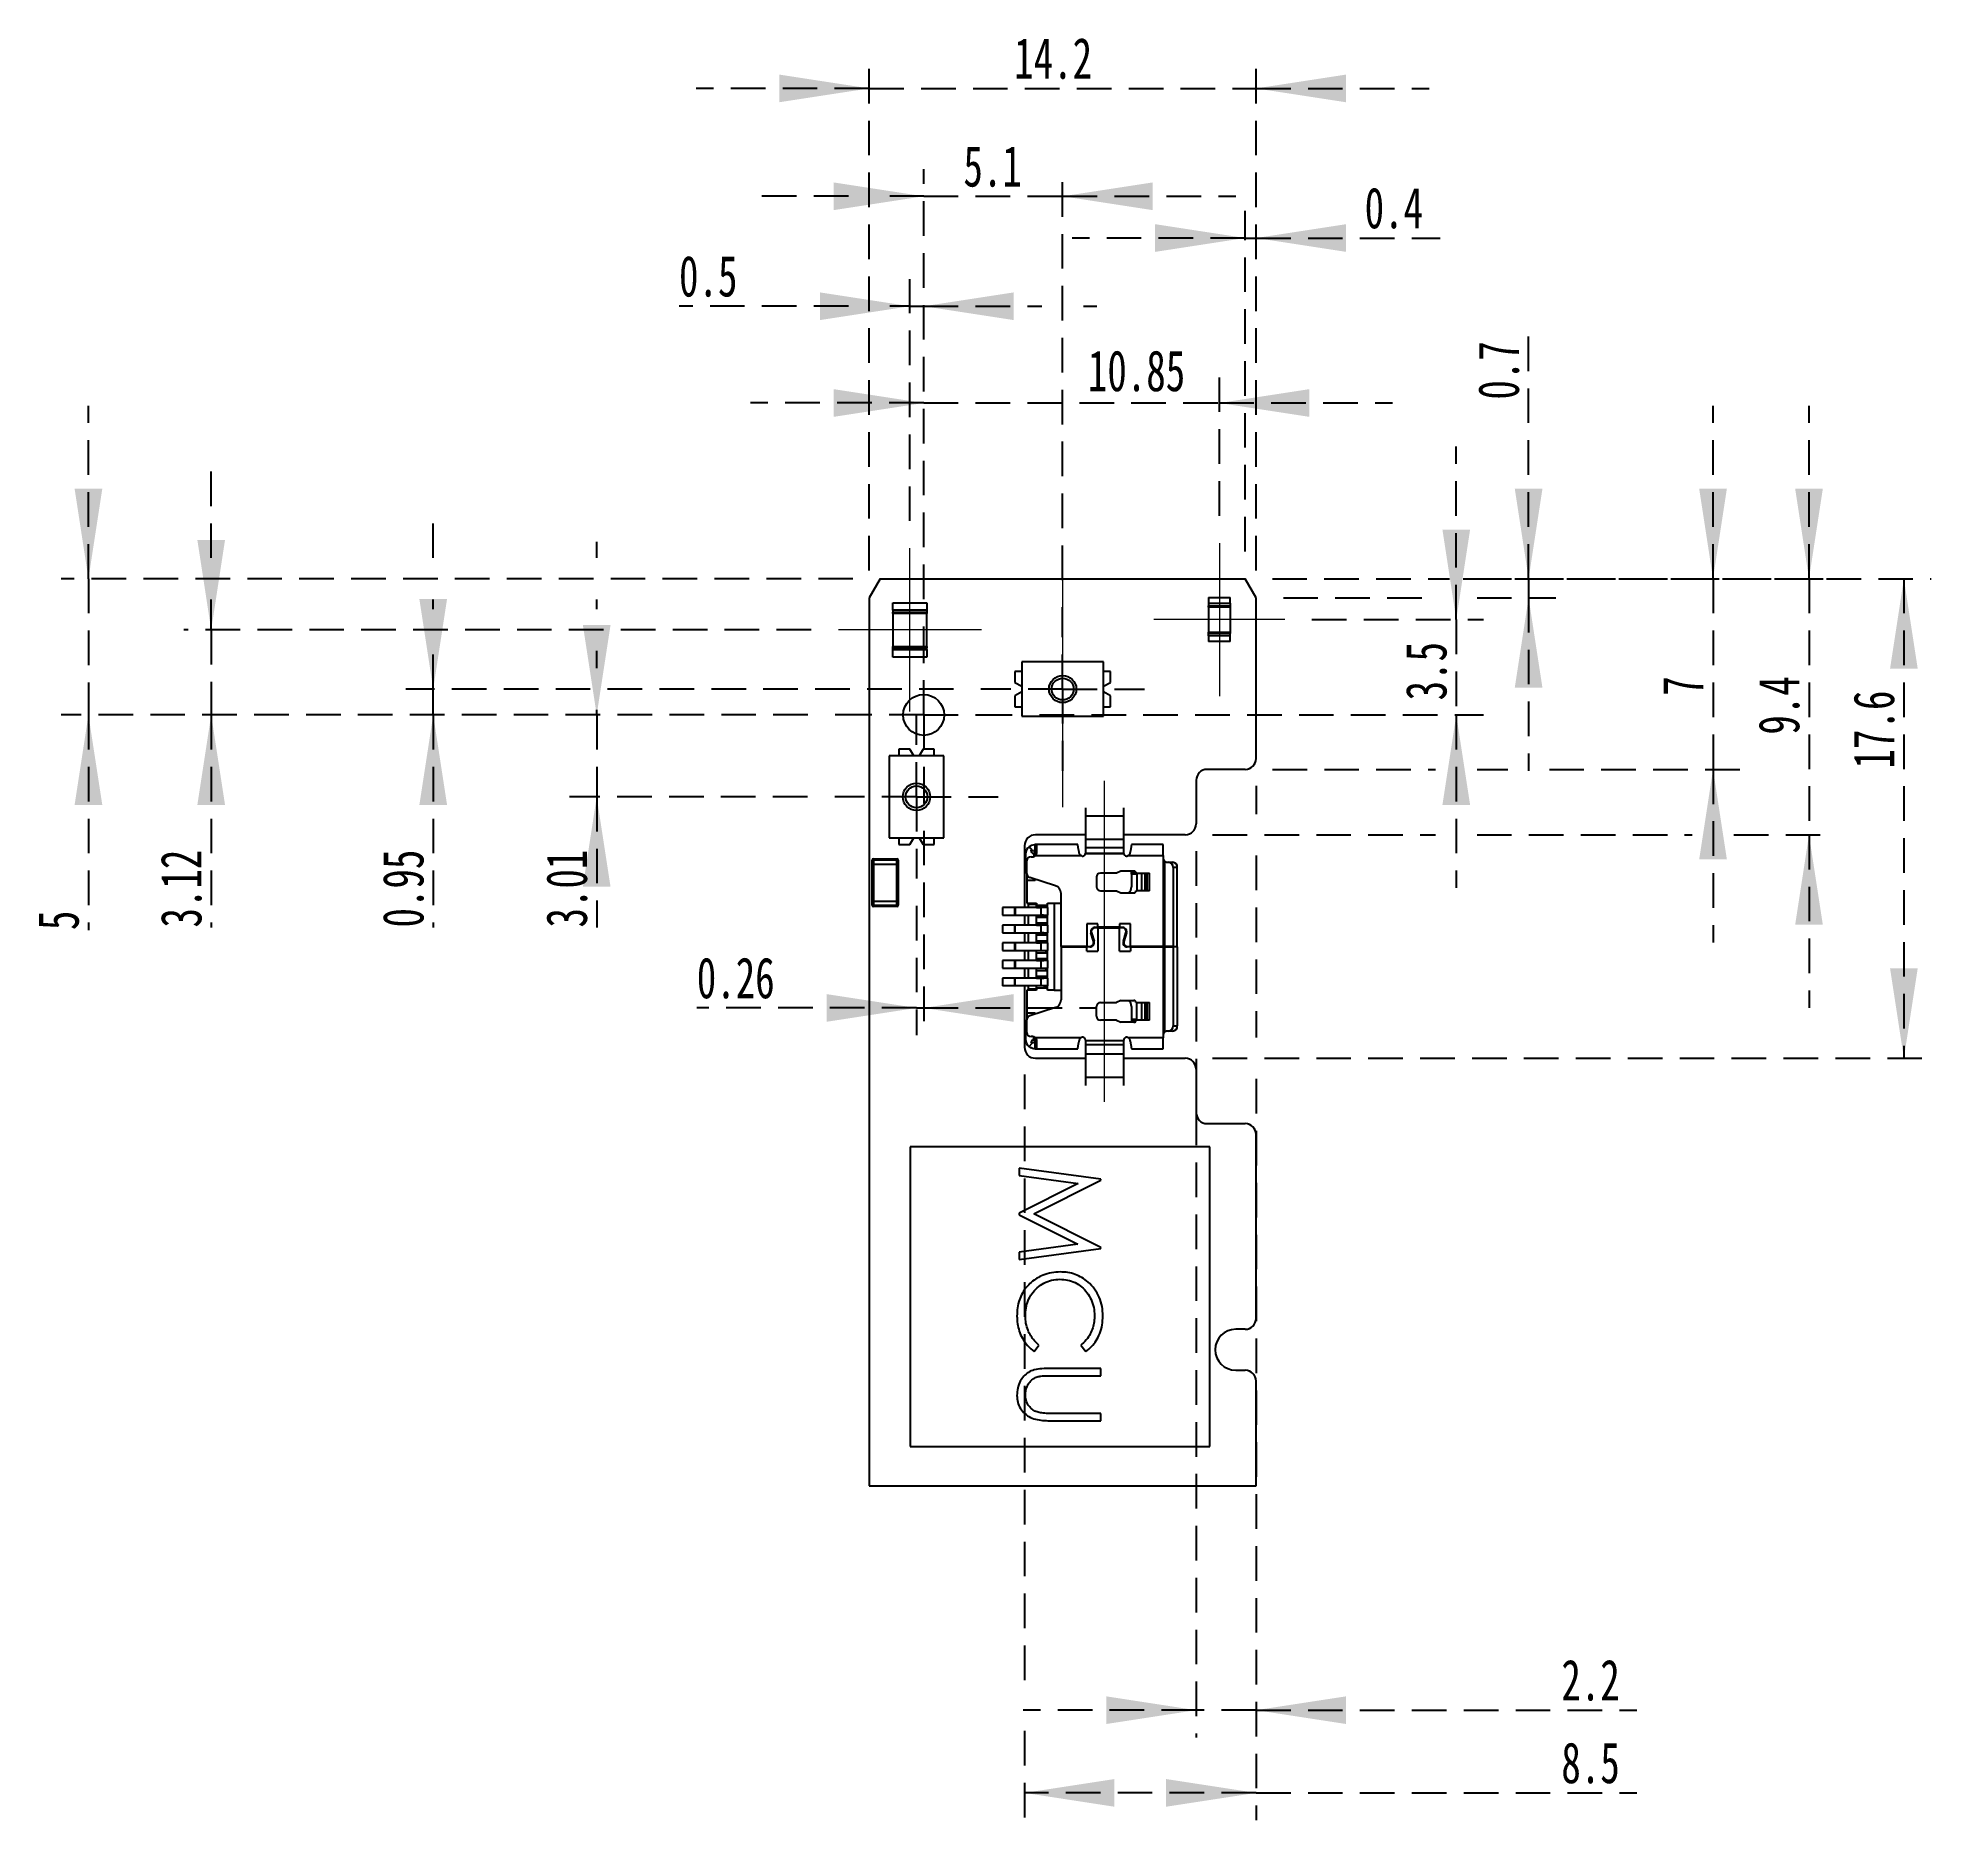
# Model space of a CAD drawing. Header units: millimetres. Extents: x 94.8 to 164.3, y 122.3 to 187.7.
import ezdxf

# ---------------------------------------------------------------- set-up
doc = ezdxf.new("R2010")
doc.units = ezdxf.units.MM
doc.linetypes.add('CENTERX2', pattern=[20.32, 12.7, -2.54, 2.54, -2.54])
doc.linetypes.add('HIDDEN', pattern=[1.905, 1.27, -0.635])
doc.layers.add('LAYER8', color=179, linetype='HIDDEN')
doc.layers.add('SLD-0', color=179, linetype='Continuous')
doc.styles.add('SLDTEXTSTYLE8', font='TXT', dxfattribs={"width": 0.552632})
doc.styles.add('SLDTEXTSTYLE9', font='TXT', dxfattribs={"width": 0.7})
doc.dimstyles.new('SLDDIMSTYLE0', dxfattribs={"dimtxt": 1.5, "dimasz": 3.302, "dimexe": 0, "dimexo": 0.0625, "dimgap": 0.375, "dimtad": 1, "dimdec": 1, "dimrnd": 1e-09, "dimzin": 12, "dimdsep": 46, "dimtxsty": 'SLDTEXTSTYLE8', "dimblk1": 'NONE', "dimblk2": 'NONE', "dimsah": 1, "dimcen": 0.09, "dimadec": 0, "dimazin": 3, "dimtfac": 1, "dimtdec": 1, "dimtofl": 0, "dimtmove": 0, "dimatfit": 3, "dimldrblk": 'NONE', "dimfxl": 1, "dimfrac": 2, "dimtolj": 1, "dimtzin": 12, "dimarcsym": 0})
doc.dimstyles.new('SLDDIMSTYLE1', dxfattribs={"dimtxt": 1.5, "dimasz": 3.302, "dimexe": 0, "dimexo": 0.0625, "dimgap": 0.375, "dimtad": 1, "dimdec": 0, "dimrnd": 1e-09, "dimzin": 12, "dimdsep": 46, "dimtxsty": 'SLDTEXTSTYLE8', "dimblk1": 'NONE', "dimblk2": 'NONE', "dimsah": 1, "dimcen": 0.09, "dimadec": 0, "dimazin": 3, "dimtfac": 1, "dimtofl": 0, "dimtmove": 0, "dimatfit": 3, "dimldrblk": 'NONE', "dimfxl": 1, "dimfrac": 2, "dimtolj": 1, "dimtzin": 12, "dimarcsym": 0})
doc.dimstyles.new('SLDDIMSTYLE2', dxfattribs={"dimtxt": 1.5, "dimasz": 3.302, "dimexe": 0, "dimexo": 0.0625, "dimgap": 0.375, "dimtad": 1, "dimdec": 1, "dimrnd": 1e-09, "dimdsep": 46, "dimtxsty": 'SLDTEXTSTYLE8', "dimblk1": 'NONE', "dimblk2": 'NONE', "dimsah": 1, "dimcen": 0.09, "dimadec": 0, "dimazin": 2, "dimtfac": 1, "dimtdec": 1, "dimtofl": 0, "dimtmove": 0, "dimatfit": 3, "dimldrblk": 'NONE', "dimfxl": 1, "dimfrac": 2, "dimtolj": 1, "dimtzin": 12, "dimarcsym": 0})
doc.dimstyles.new('SLDDIMSTYLE3', dxfattribs={"dimtxt": 1.5, "dimasz": 3.302, "dimexe": 0, "dimexo": 0.0625, "dimgap": 0.375, "dimtad": 1, "dimrnd": 1e-09, "dimzin": 12, "dimdsep": 46, "dimtxsty": 'SLDTEXTSTYLE8', "dimblk1": 'NONE', "dimblk2": 'NONE', "dimsah": 1, "dimcen": 0.09, "dimadec": 0, "dimazin": 3, "dimtfac": 1, "dimtofl": 0, "dimtmove": 0, "dimatfit": 3, "dimldrblk": 'NONE', "dimfxl": 1, "dimfrac": 2, "dimtolj": 1, "dimtzin": 12, "dimarcsym": 0})
doc.dimstyles.new('SLDDIMSTYLE4', dxfattribs={"dimtxt": 1.5, "dimasz": 3.302, "dimexe": 0, "dimexo": 0.0625, "dimgap": 0.375, "dimtad": 1, "dimrnd": 1e-09, "dimzin": 12, "dimdsep": 46, "dimtxsty": 'SLDTEXTSTYLE8', "dimsah": 1, "dimcen": 0.09, "dimadec": 0, "dimazin": 3, "dimtfac": 1, "dimtmove": 0, "dimatfit": 0, "dimfxl": 1, "dimfrac": 2, "dimtolj": 1, "dimtzin": 12, "dimarcsym": 0})
doc.dimstyles.new('SLDDIMSTYLE5', dxfattribs={"dimtxt": 1.5, "dimasz": 3.302, "dimexe": 0, "dimexo": 0.0625, "dimgap": 0.375, "dimtad": 1, "dimrnd": 1e-09, "dimdsep": 46, "dimtxsty": 'SLDTEXTSTYLE8', "dimblk1": 'NONE', "dimblk2": 'NONE', "dimsah": 1, "dimcen": 0.09, "dimadec": 0, "dimazin": 2, "dimtfac": 1, "dimtofl": 0, "dimtmove": 0, "dimatfit": 3, "dimldrblk": 'NONE', "dimfxl": 1, "dimfrac": 2, "dimtolj": 1, "dimtzin": 12, "dimarcsym": 0})

msp = doc.modelspace()

# ---------------------------------------------------------------- blocks, each defined once
blk = doc.blocks.new('SW_CENTERMARKSYMBOL_4')
at = {"layer": 'LAYER8'}
for p, q in [((0, 2.5), (0, 3)), ((0, 0), (0, 2.5)), ((-2.5, 0), (-3, 0)), ((0, 0), (-2.5, 0)), ((0, 0), (0, -2.5)), ((0, 0), (2.5, 0)), ((2.5, 0), (3, 0)), ((0, -2.5), (0, -3))]:
    blk.add_line(p, q, dxfattribs=at)
blk = doc.blocks.new('SW_CENTERMARKSYMBOL_6')
at = {"layer": 'LAYER8'}
for p, q in [((0, 2.5), (0, 3.25)), ((0, 0), (0, 2.5)), ((-2.5, 0), (-3.25, 0)), ((0, 0), (-2.5, 0)), ((0, 0), (0, -2.5)), ((0, 0), (2.5, 0)), ((2.5, 0), (3.25, 0)), ((0, -2.5), (0, -3.25))]:
    blk.add_line(p, q, dxfattribs=at)
blk = doc.blocks.new('SW_CENTERMARKSYMBOL_5')
at = {"layer": 'LAYER8'}
for p, q in [((0, 2.5), (0, 3)), ((0, 0), (0, 2.5)), ((-2.5, 0), (-3, 0)), ((0, 0), (-2.5, 0)), ((0, 0), (0, -2.5)), ((0, 0), (2.5, 0)), ((2.5, 0), (3, 0)), ((0, -2.5), (0, -3))]:
    blk.add_line(p, q, dxfattribs=at)
blk = doc.blocks.new('_D')
at = {"layer": 'LAYER8'}
for p, q in [((125.31, 168.139), (125.31, 186.834)), ((139.51, 168.139), (139.51, 186.834)), ((125.31, 185.834), (118.96, 185.834)), ((125.31, 185.834), (139.51, 185.834)), ((139.51, 185.834), (145.86, 185.834))]:
    blk.add_line(p, q, dxfattribs=at)
for points in [[(125.31, 185.834), (122.008, 186.342), (122.008, 185.326)], [(139.51, 185.834), (142.812, 185.326), (142.812, 186.342)]]:
    blk.add_solid(points, dxfattribs=at)
at = {"layer": 'LAYER8', "insert": (130.632, 187.69), "char_height": 1.5, "attachment_point": 1, "style": 'SLDTEXTSTYLE9'}
blk.add_mtext('14.2', dxfattribs=at)
blk = doc.blocks.new('_NONE')
blk = doc.blocks.new('_D_1')
at = {"layer": 'LAYER8'}
for p, q in [((96.658, 167.839), (96.658, 174.189)), ((124.714, 167.839), (95.658, 167.839)), ((96.658, 167.839), (96.658, 162.839)), ((123.06, 162.839), (95.658, 162.839)), ((96.658, 162.839), (96.658, 154.94))]:
    blk.add_line(p, q, dxfattribs=at)
for points in [[(96.658, 167.839), (97.166, 171.141), (96.15, 171.141)], [(96.658, 162.839), (96.15, 159.537), (97.166, 159.537)]]:
    blk.add_solid(points, dxfattribs=at)
at = {"layer": 'LAYER8', "insert": (94.801, 154.94), "char_height": 1.5, "attachment_point": 1, "rotation": 90, "style": 'SLDTEXTSTYLE9'}
blk.add_mtext('5', dxfattribs=at)
blk = doc.blocks.new('_D_2')
at = {"layer": 'LAYER8'}
for p, q in [((127.31, 167.089), (127.31, 182.875)), ((132.41, 167.789), (132.41, 182.875)), ((124.548, 181.875), (120.96, 181.875)), ((127.31, 181.875), (126.072, 181.875)), ((127.31, 181.875), (132.41, 181.875)), ((132.41, 181.875), (138.76, 181.875))]:
    blk.add_line(p, q, dxfattribs=at)
for points in [[(127.31, 181.875), (124.008, 182.383), (124.008, 181.367)], [(132.41, 181.875), (135.712, 181.367), (135.712, 182.383)]]:
    blk.add_solid(points, dxfattribs=at)
at = {"layer": 'LAYER8', "insert": (128.768, 183.731), "char_height": 1.5, "attachment_point": 1, "style": 'SLDTEXTSTYLE9'}
blk.add_mtext('5.1', dxfattribs=at)
blk = doc.blocks.new('_D_3')
at = {"layer": 'LAYER8'}
for p, q in [((126.806, 169.959), (126.806, 178.839)), ((127.31, 167.089), (127.31, 178.839)), ((124.548, 177.839), (118.332, 177.839)), ((126.806, 177.839), (126.072, 177.839)), ((126.806, 177.839), (127.31, 177.839)), ((127.31, 177.839), (131.648, 177.839)), ((133.172, 177.839), (133.66, 177.839))]:
    blk.add_line(p, q, dxfattribs=at)
for points in [[(126.806, 177.839), (123.504, 178.347), (123.504, 177.331)], [(127.31, 177.839), (130.612, 177.331), (130.612, 178.347)]]:
    blk.add_solid(points, dxfattribs=at)
at = {"layer": 'LAYER8', "insert": (118.332, 179.696), "char_height": 1.5, "attachment_point": 1, "style": 'SLDTEXTSTYLE9'}
blk.add_mtext('0.5', dxfattribs=at)
blk = doc.blocks.new('_D_4')
at = {"layer": 'LAYER8'}
for p, q in [((101.162, 168.601), (101.162, 172.309)), ((101.162, 165.959), (101.162, 167.077)), ((123.181, 165.959), (100.162, 165.959)), ((101.162, 165.959), (101.162, 162.839)), ((123.06, 162.839), (100.162, 162.839)), ((101.162, 162.839), (101.162, 155.037))]:
    blk.add_line(p, q, dxfattribs=at)
for points in [[(101.162, 165.959), (101.67, 169.261), (100.654, 169.261)], [(101.162, 162.839), (100.654, 159.537), (101.67, 159.537)]]:
    blk.add_solid(points, dxfattribs=at)
at = {"layer": 'LAYER8', "insert": (99.306, 155.037), "char_height": 1.5, "attachment_point": 1, "rotation": 90, "style": 'SLDTEXTSTYLE9'}
blk.add_mtext('3.12', dxfattribs=at)
blk = doc.blocks.new('_D_5')
at = {"layer": 'LAYER8'}
for p, q in [((146.855, 166.339), (146.855, 172.689)), ((141.56, 166.339), (147.855, 166.339)), ((146.855, 166.339), (146.855, 162.839)), ((131.56, 162.839), (147.855, 162.839)), ((146.855, 162.839), (146.855, 156.489))]:
    blk.add_line(p, q, dxfattribs=at)
for points in [[(146.855, 166.339), (147.363, 169.641), (146.347, 169.641)], [(146.855, 162.839), (146.347, 159.537), (147.363, 159.537)]]:
    blk.add_solid(points, dxfattribs=at)
at = {"layer": 'LAYER8', "insert": (144.998, 163.372), "char_height": 1.5, "attachment_point": 1, "rotation": 90, "style": 'SLDTEXTSTYLE9'}
blk.add_mtext('3.5', dxfattribs=at)
blk = doc.blocks.new('_D_6')
at = {"layer": 'LAYER8'}
for p, q in [((127.31, 167.089), (127.31, 175.288)), ((138.16, 170.149), (138.16, 175.288)), ((127.31, 174.288), (120.96, 174.288)), ((127.31, 174.288), (138.16, 174.288)), ((138.16, 174.288), (144.51, 174.288))]:
    blk.add_line(p, q, dxfattribs=at)
for points in [[(127.31, 174.288), (124.008, 174.796), (124.008, 173.78)], [(138.16, 174.288), (141.462, 173.78), (141.462, 174.796)]]:
    blk.add_solid(points, dxfattribs=at)
at = {"layer": 'LAYER8', "insert": (133.336, 176.222), "char_height": 1.5, "attachment_point": 1, "style": 'SLDTEXTSTYLE9'}
blk.add_mtext('10.85', dxfattribs=at)
blk = doc.blocks.new('_D_7')
at = {"layer": 'LAYER8'}
for p, q in [((109.31, 168.601), (109.31, 170.139)), ((109.31, 166.721), (109.31, 167.077)), ((109.31, 163.789), (109.31, 165.197)), ((128.41, 163.789), (108.31, 163.789)), ((109.31, 162.839), (109.31, 163.789)), ((123.06, 162.839), (108.31, 162.839)), ((109.31, 162.839), (109.31, 155.037))]:
    blk.add_line(p, q, dxfattribs=at)
for points in [[(109.31, 163.789), (109.818, 167.091), (108.802, 167.091)], [(109.31, 162.839), (108.802, 159.537), (109.818, 159.537)]]:
    blk.add_solid(points, dxfattribs=at)
at = {"layer": 'LAYER8', "insert": (107.454, 155.037), "char_height": 1.5, "attachment_point": 1, "rotation": 90, "style": 'SLDTEXTSTYLE9'}
blk.add_mtext('0.95', dxfattribs=at)
blk = doc.blocks.new('_D_8')
at = {"layer": 'LAYER8'}
for p, q in [((115.31, 168.601), (115.31, 169.189)), ((115.31, 166.721), (115.31, 167.077)), ((115.31, 164.551), (115.31, 165.197)), ((123.06, 162.839), (114.31, 162.839)), ((115.31, 162.839), (115.31, 163.027)), ((115.31, 162.839), (115.31, 159.833)), ((123.046, 159.833), (114.31, 159.833)), ((115.31, 159.833), (115.31, 155.037))]:
    blk.add_line(p, q, dxfattribs=at)
for points in [[(115.31, 162.839), (115.818, 166.141), (114.802, 166.141)], [(115.31, 159.833), (114.802, 156.531), (115.818, 156.531)]]:
    blk.add_solid(points, dxfattribs=at)
at = {"layer": 'LAYER8', "insert": (113.454, 155.037), "char_height": 1.5, "attachment_point": 1, "rotation": 90, "style": 'SLDTEXTSTYLE9'}
blk.add_mtext('3.01', dxfattribs=at)
blk = doc.blocks.new('_D_9')
at = {"layer": 'LAYER8'}
for p, q in [((127.31, 158.589), (127.31, 151.084)), ((127.046, 155.833), (127.046, 151.084)), ((127.046, 152.084), (118.983, 152.084)), ((127.046, 152.084), (127.31, 152.084)), ((127.31, 152.084), (133.66, 152.084))]:
    blk.add_line(p, q, dxfattribs=at)
for points in [[(127.046, 152.084), (123.744, 152.592), (123.744, 151.576)], [(127.31, 152.084), (130.612, 151.576), (130.612, 152.592)]]:
    blk.add_solid(points, dxfattribs=at)
at = {"layer": 'LAYER8', "insert": (118.983, 153.94), "char_height": 1.5, "attachment_point": 1, "style": 'SLDTEXTSTYLE9'}
blk.add_mtext('0.26', dxfattribs=at)
blk = doc.blocks.new('_D_10')
at = {"layer": 'LAYER8'}
for p, q in [((149.51, 167.839), (149.51, 177.184)), ((140.106, 167.839), (146.093, 167.839)), ((147.617, 167.839), (150.51, 167.839)), ((149.51, 167.839), (149.51, 167.139)), ((140.51, 167.139), (146.093, 167.139)), ((147.617, 167.139), (150.51, 167.139)), ((149.51, 167.139), (149.51, 160.789))]:
    blk.add_line(p, q, dxfattribs=at)
for points in [[(149.51, 167.839), (150.018, 171.141), (149.002, 171.141)], [(149.51, 167.139), (149.002, 163.837), (150.018, 163.837)]]:
    blk.add_solid(points, dxfattribs=at)
at = {"layer": 'LAYER8', "insert": (147.654, 174.413), "char_height": 1.5, "attachment_point": 1, "rotation": 90, "style": 'SLDTEXTSTYLE9'}
blk.add_mtext('0.7', dxfattribs=at)
blk = doc.blocks.new('_D_11')
at = {"layer": 'LAYER8'}
for p, q in [((139.106, 168.839), (139.106, 181.343)), ((139.51, 168.139), (139.51, 181.343)), ((139.106, 180.343), (132.756, 180.343)), ((139.106, 180.343), (139.51, 180.343)), ((139.51, 180.343), (146.264, 180.343))]:
    blk.add_line(p, q, dxfattribs=at)
for points in [[(139.106, 180.343), (135.804, 180.851), (135.804, 179.835)], [(139.51, 180.343), (142.812, 179.835), (142.812, 180.851)]]:
    blk.add_solid(points, dxfattribs=at)
at = {"layer": 'LAYER8', "insert": (143.493, 182.2), "char_height": 1.5, "attachment_point": 1, "style": 'SLDTEXTSTYLE9'}
blk.add_mtext('0.4', dxfattribs=at)
blk = doc.blocks.new('_D_12')
at = {"layer": 'LAYER8'}
for p, q in [((156.278, 167.839), (156.278, 174.189)), ((140.106, 167.839), (146.093, 167.839)), ((147.617, 167.839), (157.278, 167.839)), ((156.278, 167.839), (156.278, 160.839)), ((140.11, 160.839), (146.093, 160.839)), ((147.617, 160.839), (148.748, 160.839)), ((150.272, 160.839), (157.278, 160.839)), ((156.278, 160.839), (156.278, 154.489))]:
    blk.add_line(p, q, dxfattribs=at)
for points in [[(156.278, 167.839), (156.786, 171.141), (155.77, 171.141)], [(156.278, 160.839), (155.77, 157.537), (156.786, 157.537)]]:
    blk.add_solid(points, dxfattribs=at)
at = {"layer": 'LAYER8', "insert": (154.422, 163.545), "char_height": 1.5, "attachment_point": 1, "rotation": 90, "style": 'SLDTEXTSTYLE9'}
blk.add_mtext('7', dxfattribs=at)
blk = doc.blocks.new('_D_13')
at = {"layer": 'LAYER8'}
for p, q in [((159.8, 167.839), (159.8, 174.189)), ((140.106, 167.839), (146.093, 167.839)), ((147.617, 167.839), (160.8, 167.839)), ((159.8, 167.839), (159.8, 158.439)), ((137.91, 158.439), (146.093, 158.439)), ((147.617, 158.439), (155.516, 158.439)), ((157.04, 158.439), (160.8, 158.439)), ((159.8, 158.439), (159.8, 152.089))]:
    blk.add_line(p, q, dxfattribs=at)
for points in [[(159.8, 167.839), (160.308, 171.141), (159.292, 171.141)], [(159.8, 158.439), (159.292, 155.137), (160.308, 155.137)]]:
    blk.add_solid(points, dxfattribs=at)
at = {"layer": 'LAYER8', "insert": (157.944, 162.116), "char_height": 1.5, "attachment_point": 1, "rotation": 90, "style": 'SLDTEXTSTYLE9'}
blk.add_mtext('9.4', dxfattribs=at)
blk = doc.blocks.new('_D_14')
at = {"layer": 'LAYER8'}
for p, q in [((140.106, 167.839), (146.605, 167.839)), ((147.105, 167.839), (164.282, 167.839)), ((163.282, 167.839), (163.282, 150.239)), ((137.91, 150.239), (164.282, 150.239))]:
    blk.add_line(p, q, dxfattribs=at)
for points in [[(163.282, 167.839), (162.774, 164.537), (163.79, 164.537)], [(163.282, 150.239), (163.79, 153.541), (162.774, 153.541)]]:
    blk.add_solid(points, dxfattribs=at)
at = {"layer": 'LAYER8', "insert": (161.426, 160.875), "char_height": 1.5, "attachment_point": 1, "rotation": 90, "style": 'SLDTEXTSTYLE9'}
blk.add_mtext('17.6', dxfattribs=at)
blk = doc.blocks.new('_D_15')
at = {"layer": 'LAYER8'}
for p, q in [((139.51, 160.239), (139.51, 159.201)), ((137.31, 157.839), (137.31, 125.31)), ((139.51, 157.677), (139.51, 151.001)), ((139.51, 149.477), (139.51, 125.31)), ((137.31, 126.31), (130.96, 126.31)), ((139.51, 126.31), (137.31, 126.31)), ((139.51, 126.31), (153.482, 126.31))]:
    blk.add_line(p, q, dxfattribs=at)
for points in [[(137.31, 126.31), (134.008, 126.818), (134.008, 125.802)], [(139.51, 126.31), (142.812, 125.802), (142.812, 126.818)]]:
    blk.add_solid(points, dxfattribs=at)
at = {"layer": 'LAYER8', "insert": (150.712, 128.166), "char_height": 1.5, "attachment_point": 1, "style": 'SLDTEXTSTYLE9'}
blk.add_mtext('2.2', dxfattribs=at)
blk = doc.blocks.new('_D_16')
at = {"layer": 'LAYER8'}
for p, q in [((139.51, 160.239), (139.51, 159.201)), ((139.51, 157.677), (139.51, 151.001)), ((131.01, 149.639), (131.01, 127.072)), ((139.51, 149.477), (139.51, 122.274)), ((131.01, 125.548), (131.01, 122.274)), ((139.51, 123.274), (131.01, 123.274)), ((139.51, 123.274), (153.482, 123.274))]:
    blk.add_line(p, q, dxfattribs=at)
for points in [[(131.01, 123.274), (134.312, 122.766), (134.312, 123.782)], [(139.51, 123.274), (136.208, 123.782), (136.208, 122.766)]]:
    blk.add_solid(points, dxfattribs=at)
at = {"layer": 'LAYER8', "insert": (150.712, 125.13), "char_height": 1.5, "attachment_point": 1, "style": 'SLDTEXTSTYLE9'}
blk.add_mtext('8.5', dxfattribs=at)

# ---------------------------------------------------------------- dimensions: what is measured, and where the dimension line sits
at = {"layer": 'LAYER8'}
for base, p1, p2, dimstyle, picture, middle in [((125.31, 185.834), (139.51, 167.139), (125.31, 167.139), 'SLDDIMSTYLE0', '_D', (132.572, 185.834)), ((127.31, 181.875), (132.41, 166.789), (127.31, 166.089), 'SLDDIMSTYLE0', '_D_2', (130.153, 181.875)), ((139.106, 180.343), (139.51, 167.139), (139.106, 167.839), 'SLDDIMSTYLE2', '_D_11', (144.878, 180.343)), ((126.806, 177.839), (127.31, 166.089), (126.806, 168.959), 'SLDDIMSTYLE2', '_D_3', (119.718, 177.839)), ((138.16, 174.288), (127.31, 166.089), (138.16, 169.149), 'SLDDIMSTYLE4', '_D_6', (135.581, 174.288)), ((139.51, 126.31), (137.31, 158.839), (139.51, 161.239), 'SLDDIMSTYLE0', '_D_15', (152.097, 126.31)), ((139.51, 123.274), (131.01, 150.639), (139.51, 161.239), 'SLDDIMSTYLE0', '_D_16', (152.097, 123.274)), ((127.046, 152.084), (127.31, 159.589), (127.046, 156.833), 'SLDDIMSTYLE5', '_D_9', (120.923, 152.084))]:
    dim = msp.add_linear_dim(base=base, p1=p1, p2=p2, dimstyle=dimstyle, dxfattribs=at)
    dim.commit()
    dim.dimension.update_dxf_attribs({"geometry": picture, "text_midpoint": middle, "dimtype": 160})
for base, p1, p2, dimstyle, picture, middle in [((149.51, 167.839), (139.51, 167.139), (139.106, 167.839), 'SLDDIMSTYLE2', '_D_10', (149.51, 175.798)), ((96.658, 167.839), (124.06, 162.839), (125.714, 167.839), 'SLDDIMSTYLE1', '_D_1', (96.658, 155.494)), ((159.8, 167.839), (136.91, 158.439), (139.106, 167.839), 'SLDDIMSTYLE0', '_D_13', (159.8, 163.502)), ((156.278, 167.839), (139.11, 160.839), (139.106, 167.839), 'SLDDIMSTYLE1', '_D_12', (156.278, 164.099)), ((146.855, 166.339), (130.56, 162.839), (140.56, 166.339), 'SLDDIMSTYLE0', '_D_5', (146.855, 164.758)), ((101.162, 165.959), (124.06, 162.839), (124.181, 165.959), 'SLDDIMSTYLE3', '_D_4', (101.162, 156.977)), ((109.31, 162.839), (129.41, 163.789), (124.06, 162.839), 'SLDDIMSTYLE5', '_D_7', (109.31, 156.977)), ((115.31, 162.839), (124.046, 159.833), (124.06, 162.839), 'SLDDIMSTYLE3', '_D_8', (115.31, 156.977)), ((163.282, 167.839), (136.91, 150.239), (139.106, 167.839), 'SLDDIMSTYLE0', '_D_14', (163.282, 162.815))]:
    dim = msp.add_linear_dim(base=base, p1=p1, p2=p2, angle=90, dimstyle=dimstyle, dxfattribs=at)
    dim.commit()
    dim.dimension.update_dxf_attribs({"geometry": picture, "text_midpoint": middle, "dimtype": 160})

# ---------------------------------------------------------------- linework, layer by layer
at = {"layer": 'LAYER8', "linetype": 'CENTERX2', "lineweight": 18}
for p, q in [((126.806, 162.959), (126.806, 168.959)), ((138.16, 169.149), (138.16, 163.529)), ((132.41, 168.139), (132.41, 159.454)), ((140.56, 166.339), (135.76, 166.339)), ((129.431, 165.959), (124.181, 165.959)), ((133.95, 148.634), (133.95, 160.423))]:
    msp.add_line(p, q, dxfattribs=at)
at = {"layer": 'SLD-0', "color": 179, "linetype": 'Continuous', "lineweight": 25}
for p, q in [((125.714, 167.839), (125.31, 167.139)), ((125.714, 167.839), (139.106, 167.839)), ((139.51, 167.139), (139.106, 167.839)), ((125.31, 167.139), (125.31, 134.539)), ((126.181, 166.959), (127.431, 166.959)), ((126.181, 166.68), (126.181, 166.959)), ((127.431, 166.959), (127.431, 166.68)), ((137.76, 167.149), (137.76, 166.939)), ((137.76, 167.149), (138.56, 167.149)), ((137.76, 166.939), (137.76, 166.937)), ((137.76, 166.939), (138.56, 166.939)), ((137.76, 166.937), (137.76, 166.847)), ((137.76, 166.847), (138.56, 166.847)), ((137.76, 166.798), (137.76, 166.847)), ((138.56, 166.798), (137.76, 166.798)), ((137.76, 166.798), (137.76, 165.88)), ((138.56, 166.939), (138.56, 167.149)), ((138.56, 166.939), (138.56, 166.937)), ((138.56, 166.937), (138.56, 166.847)), ((138.56, 166.847), (138.56, 166.798)), ((138.56, 166.798), (138.56, 165.88)), ((139.51, 161.239), (139.51, 167.139)), ((127.431, 166.68), (126.181, 166.68)), ((126.181, 166.68), (126.181, 166.615)), ((126.181, 166.615), (127.431, 166.615)), ((126.181, 166.566), (126.181, 166.615)), ((127.431, 166.566), (126.181, 166.566)), ((126.181, 166.566), (126.181, 165.353)), ((127.431, 166.68), (127.431, 166.615)), ((127.431, 166.615), (127.431, 166.566)), ((127.431, 165.353), (127.431, 166.566)), ((137.76, 165.88), (138.56, 165.88)), ((137.76, 165.831), (137.76, 165.88)), ((138.56, 165.831), (137.76, 165.831)), ((137.76, 165.741), (137.76, 165.831)), ((137.76, 165.739), (137.76, 165.741)), ((137.76, 165.739), (137.76, 165.529)), ((138.56, 165.739), (137.76, 165.739)), ((138.56, 165.529), (137.76, 165.529)), ((138.56, 165.88), (138.56, 165.831)), ((138.56, 165.741), (138.56, 165.831)), ((138.56, 165.739), (138.56, 165.741)), ((138.56, 165.529), (138.56, 165.739)), ((126.181, 165.353), (127.431, 165.353)), ((126.181, 165.303), (126.181, 165.353)), ((127.431, 165.303), (126.181, 165.303)), ((126.181, 165.239), (126.181, 165.303)), ((126.181, 165.239), (127.431, 165.239)), ((126.181, 164.959), (126.181, 165.239)), ((127.431, 164.959), (126.181, 164.959)), ((127.431, 165.353), (127.431, 165.303)), ((127.431, 165.239), (127.431, 165.303)), ((127.431, 165.239), (127.431, 164.959)), ((130.91, 164.789), (130.91, 162.789)), ((133.91, 164.789), (130.91, 164.789)), ((133.91, 162.789), (133.91, 164.789)), ((130.66, 164.439), (130.66, 164.034)), ((130.91, 164.439), (130.66, 164.439)), ((130.66, 164.034), (130.91, 163.889)), ((134.16, 164.439), (133.91, 164.439)), ((133.91, 163.889), (134.16, 164.034)), ((134.16, 164.034), (134.16, 164.439)), ((130.91, 163.689), (130.66, 163.545)), ((130.66, 163.545), (130.66, 163.139)), ((134.16, 163.545), (133.91, 163.689)), ((134.16, 163.139), (134.16, 163.545)), ((130.66, 163.139), (130.91, 163.139)), ((130.91, 162.789), (133.91, 162.789)), ((133.91, 163.139), (134.16, 163.139)), ((126.046, 161.333), (126.046, 158.333)), ((128.046, 161.333), (126.046, 161.333)), ((126.396, 161.583), (126.396, 161.333)), ((126.802, 161.583), (126.396, 161.583)), ((126.946, 161.333), (126.802, 161.583)), ((127.291, 161.583), (127.146, 161.333)), ((127.696, 161.583), (127.291, 161.583)), ((127.696, 161.333), (127.696, 161.583)), ((128.046, 158.333), (128.046, 161.333)), ((139.11, 160.839), (137.71, 160.839)), ((137.31, 160.439), (137.31, 158.839)), ((133.25, 159.423), (133.25, 159.12)), ((134.65, 159.12), (133.25, 159.12)), ((133.25, 159.12), (133.25, 158.283)), ((134.65, 159.12), (134.65, 159.423)), ((134.65, 158.283), (134.65, 159.12)), ((133.25, 158.439), (131.41, 158.439)), ((136.91, 158.439), (134.65, 158.439)), ((126.046, 158.333), (128.046, 158.333)), ((126.396, 158.333), (126.396, 158.083)), ((126.396, 158.083), (126.802, 158.083)), ((126.802, 158.083), (126.946, 158.333)), ((127.146, 158.333), (127.291, 158.083)), ((127.291, 158.083), (127.696, 158.083)), ((127.696, 158.083), (127.696, 158.333)), ((131.01, 158.039), (131.01, 155.773)), ((131.05, 157.733), (131.05, 157.287)), ((131.178, 158.004), (131.285, 157.874)), ((131.259, 157.875), (131.285, 157.874)), ((131.301, 157.763), (131.4, 157.763)), ((131.35, 157.733), (131.35, 157.642)), ((131.4, 157.783), (131.4, 158.083)), ((131.412, 158.083), (131.4, 158.083)), ((131.412, 157.783), (131.4, 157.783)), ((131.447, 157.763), (131.4, 157.763)), ((131.4, 157.763), (131.4, 157.672)), ((132.967, 158.083), (131.412, 158.083)), ((131.45, 158.071), (131.45, 157.783)), ((133.25, 158.283), (134.65, 158.283)), ((133.25, 158.283), (133.25, 157.964)), ((134.65, 157.964), (133.25, 157.964)), ((133.25, 157.964), (133.25, 157.76)), ((133.25, 157.76), (134.65, 157.76)), ((133.25, 157.756), (134.65, 157.756)), ((134.65, 157.964), (134.65, 158.283)), ((134.65, 157.76), (134.65, 157.964)), ((136.1, 158.083), (134.934, 158.083)), ((136.1, 157.683), (136.1, 158.083)), ((125.42, 157.359), (125.42, 157.509)), ((125.42, 157.509), (125.47, 157.509)), ((125.42, 156.009), (125.42, 157.359)), ((125.47, 157.359), (125.42, 157.359)), ((125.47, 157.559), (126.32, 157.559)), ((125.47, 157.559), (125.47, 157.509)), ((126.32, 157.509), (125.47, 157.509)), ((125.47, 157.509), (125.47, 157.359)), ((125.47, 157.359), (125.47, 156.009)), ((125.47, 157.359), (126.32, 157.359)), ((126.32, 157.559), (126.32, 157.509)), ((126.32, 157.359), (126.32, 157.509)), ((126.37, 157.509), (126.32, 157.509)), ((126.37, 157.359), (126.32, 157.359)), ((126.32, 156.009), (126.32, 157.359)), ((126.37, 157.509), (126.37, 157.359)), ((126.37, 157.359), (126.37, 156.009)), ((131.05, 157.287), (131.05, 157.137)), ((131.1, 157.137), (131.05, 157.137)), ((131.1, 157.017), (131.1, 157.483)), ((131.25, 157.633), (131.3, 157.633)), ((131.412, 157.683), (133.071, 157.683)), ((134.39, 157.033), (133.8, 157.033)), ((134.55, 157.108), (134.39, 157.033)), ((135.025, 157.108), (134.55, 157.108)), ((134.829, 157.683), (136.1, 157.683)), ((134.934, 157.063), (134.934, 157.108)), ((134.934, 156.991), (134.934, 157.063)), ((135.131, 157.033), (135.1, 157.033)), ((135.131, 157.033), (135.131, 156.383)), ((135.131, 157.033), (135.304, 157.033)), ((135.304, 157.033), (135.304, 156.383)), ((135.304, 157.033), (135.441, 157.033)), ((135.441, 156.383), (135.441, 157.033)), ((135.441, 157.033), (135.514, 157.033)), ((135.514, 156.383), (135.514, 157.033)), ((135.514, 157.033), (135.6, 157.033)), ((135.6, 156.383), (135.6, 157.033)), ((136.1, 157.683), (136.1, 157.583)), ((136.1, 157.583), (136.1, 154.343)), ((136.15, 157.472), (136.15, 154.343)), ((136.25, 157.433), (136.295, 157.433)), ((136.295, 157.433), (136.445, 157.433)), ((136.468, 157.233), (136.468, 154.343)), ((136.618, 157.233), (136.468, 157.233)), ((136.618, 154.343), (136.618, 157.233)), ((131.1, 157.017), (131.1, 156.893)), ((131.166, 156.893), (131.1, 156.893)), ((131.1, 156.893), (131.1, 156.763)), ((131.1, 156.763), (131.1, 155.933)), ((131.4, 156.763), (131.1, 156.763)), ((132.143, 156.569), (131.204, 156.875)), ((131.4, 156.811), (131.4, 156.763)), ((133.65, 156.883), (133.65, 156.533)), ((133.8, 156.383), (134.39, 156.383)), ((134.39, 156.383), (134.55, 156.308)), ((134.934, 156.991), (134.934, 156.533)), ((135.1, 156.383), (135.131, 156.383)), ((135.304, 156.383), (135.131, 156.383)), ((135.441, 156.383), (135.304, 156.383)), ((135.514, 156.383), (135.441, 156.383)), ((135.6, 156.383), (135.514, 156.383)), ((125.42, 155.859), (125.42, 156.009)), ((125.47, 156.009), (125.42, 156.009)), ((125.47, 155.859), (125.42, 155.859)), ((125.47, 156.009), (125.47, 155.859)), ((125.47, 156.009), (126.32, 156.009)), ((125.47, 155.859), (126.32, 155.859)), ((125.47, 155.859), (125.47, 155.809)), ((126.32, 155.809), (125.47, 155.809)), ((126.32, 155.859), (126.32, 156.009)), ((126.37, 156.009), (126.32, 156.009)), ((126.32, 155.859), (126.37, 155.859)), ((126.32, 155.859), (126.32, 155.809)), ((126.37, 156.009), (126.37, 155.859)), ((130.637, 155.773), (130.2, 155.773)), ((130.2, 155.773), (130.2, 155.493)), ((130.637, 155.773), (130.637, 155.493)), ((130.663, 155.773), (130.637, 155.773)), ((130.663, 155.773), (130.663, 155.493)), ((131.613, 155.773), (130.663, 155.773)), ((131.1, 155.933), (131.45, 155.933)), ((131.45, 155.883), (131.15, 155.883)), ((131.15, 155.883), (131.15, 155.773)), ((131.45, 155.933), (131.45, 155.853)), ((131.45, 155.853), (131.85, 155.853)), ((131.45, 155.773), (131.45, 155.853)), ((131.45, 155.773), (131.613, 155.776)), ((131.613, 155.773), (131.613, 155.493)), ((131.85, 155.773), (131.613, 155.773)), ((131.85, 155.933), (132.1, 155.933)), ((131.85, 155.853), (131.85, 155.933)), ((131.85, 155.84), (131.85, 155.853)), ((131.85, 155.773), (131.85, 155.84)), ((131.85, 155.773), (131.85, 155.493)), ((132.1, 155.933), (132.35, 155.933)), ((132.1, 155.933), (132.1, 152.733)), ((132.35, 154.343), (132.35, 156.283)), ((134.55, 156.308), (135.025, 156.308)), ((130.2, 155.493), (130.637, 155.493)), ((130.637, 155.123), (130.2, 155.123)), ((130.2, 155.123), (130.2, 154.843)), ((130.637, 155.493), (130.663, 155.493)), ((130.637, 155.123), (130.637, 154.843)), ((130.663, 155.123), (130.637, 155.123)), ((130.663, 155.493), (131.613, 155.493)), ((130.663, 154.843), (130.663, 155.123)), ((131.613, 155.123), (130.663, 155.123)), ((131.01, 155.493), (131.01, 155.123)), ((131.15, 155.493), (131.15, 155.123)), ((131.45, 155.493), (131.613, 155.491)), ((131.45, 155.413), (131.45, 155.493)), ((131.45, 155.413), (131.85, 155.413)), ((131.45, 155.203), (131.45, 155.413)), ((131.45, 155.203), (131.85, 155.203)), ((131.45, 155.123), (131.45, 155.203)), ((131.45, 155.123), (131.613, 155.126)), ((131.613, 155.493), (131.85, 155.493)), ((131.613, 155.123), (131.613, 154.843)), ((131.85, 155.123), (131.613, 155.123)), ((131.85, 155.427), (131.85, 155.493)), ((131.85, 155.413), (131.85, 155.427)), ((131.85, 155.203), (131.85, 155.413)), ((131.85, 155.19), (131.85, 155.203)), ((131.85, 155.123), (131.85, 155.19)), ((131.85, 155.123), (131.85, 154.843)), ((133.7, 155.173), (133.3, 155.173)), ((133.3, 155.173), (133.3, 154.343)), ((133.48, 154.99), (133.48, 154.956)), ((133.6, 155.044), (133.7, 155.044)), ((133.7, 155.024), (133.6, 155.024)), ((133.7, 155.044), (133.7, 155.173)), ((134.5, 155.044), (133.7, 155.044)), ((133.7, 155.024), (133.7, 154.173)), ((133.7, 155.024), (134.5, 155.024)), ((134.23, 155.024), (134.23, 155.044)), ((134.9, 155.173), (134.5, 155.173)), ((134.5, 155.173), (134.5, 155.044)), ((134.5, 155.044), (134.6, 155.044)), ((134.5, 154.173), (134.5, 155.024)), ((134.6, 155.024), (134.5, 155.024)), ((134.68, 155.022), (134.68, 154.999)), ((134.9, 154.343), (134.9, 155.173)), ((130.2, 154.843), (130.637, 154.843)), ((130.637, 154.473), (130.2, 154.473)), ((130.2, 154.473), (130.2, 154.193)), ((130.637, 154.843), (130.663, 154.843)), ((130.637, 154.473), (130.637, 154.193)), ((130.663, 154.473), (130.637, 154.473)), ((130.663, 154.843), (131.613, 154.843)), ((130.663, 154.473), (130.663, 154.193)), ((131.613, 154.473), (130.663, 154.473)), ((131.01, 154.843), (131.01, 154.473)), ((131.15, 154.843), (131.15, 154.473)), ((131.45, 154.843), (131.613, 154.841)), ((131.45, 154.763), (131.45, 154.843)), ((131.45, 154.763), (131.85, 154.763)), ((131.45, 154.553), (131.45, 154.763)), ((131.45, 154.553), (131.85, 154.553)), ((131.45, 154.473), (131.45, 154.553)), ((131.45, 154.473), (131.613, 154.476)), ((131.613, 154.843), (131.85, 154.843)), ((131.613, 154.473), (131.613, 154.193)), ((131.85, 154.473), (131.613, 154.473)), ((131.85, 154.777), (131.85, 154.843)), ((131.85, 154.763), (131.85, 154.777)), ((131.85, 154.553), (131.85, 154.763)), ((131.85, 154.54), (131.85, 154.553)), ((131.85, 154.473), (131.85, 154.54)), ((131.85, 154.473), (131.85, 154.193)), ((132.35, 154.343), (132.35, 154.323)), ((133.3, 154.343), (132.35, 154.343)), ((132.35, 154.323), (132.35, 152.383)), ((132.35, 154.323), (133.3, 154.323)), ((132.6, 154.343), (132.6, 154.323)), ((132.65, 154.323), (132.65, 154.343)), ((133.03, 154.323), (133.03, 154.343)), ((133.3, 154.343), (133.411, 154.343)), ((133.3, 154.173), (133.3, 154.323)), ((133.411, 154.323), (133.3, 154.323)), ((133.543, 154.531), (133.447, 154.836)), ((133.469, 154.833), (133.448, 154.833)), ((133.467, 154.842), (133.562, 154.537)), ((133.48, 154.364), (133.48, 154.342)), ((134.627, 154.483), (134.65, 154.483)), ((134.637, 154.531), (134.734, 154.842)), ((134.753, 154.836), (134.656, 154.525)), ((134.68, 154.396), (134.68, 154.36)), ((134.779, 154.343), (134.9, 154.343)), ((134.9, 154.323), (134.779, 154.323)), ((136.1, 154.343), (134.9, 154.343)), ((134.9, 154.323), (134.9, 154.173)), ((134.9, 154.323), (136.1, 154.323)), ((135.3, 154.323), (135.3, 154.343)), ((135.95, 154.323), (135.95, 154.343)), ((136.1, 154.343), (136.15, 154.343)), ((136.1, 154.323), (136.1, 154.343)), ((136.1, 154.323), (136.1, 151.083)), ((136.1, 154.323), (136.15, 154.323)), ((136.468, 154.343), (136.15, 154.343)), ((136.15, 154.323), (136.15, 151.195)), ((136.15, 154.323), (136.468, 154.323)), ((136.468, 154.343), (136.618, 154.343)), ((136.468, 154.323), (136.468, 151.433)), ((136.618, 154.323), (136.468, 154.323)), ((136.618, 154.323), (136.618, 151.433)), ((130.2, 154.193), (130.637, 154.193)), ((130.637, 153.823), (130.2, 153.823)), ((130.2, 153.823), (130.2, 153.543)), ((130.637, 154.193), (130.663, 154.193)), ((130.637, 153.823), (130.637, 153.543)), ((130.663, 153.823), (130.637, 153.823)), ((130.663, 154.193), (131.613, 154.193)), ((130.663, 153.823), (130.663, 153.543)), ((131.613, 153.823), (130.663, 153.823)), ((131.01, 154.193), (131.01, 153.823)), ((131.15, 154.193), (131.15, 153.823)), ((131.45, 154.193), (131.613, 154.191)), ((131.45, 154.113), (131.45, 154.193)), ((131.45, 154.113), (131.85, 154.113)), ((131.45, 153.903), (131.45, 154.113)), ((131.45, 153.903), (131.85, 153.903)), ((131.45, 153.823), (131.45, 153.903)), ((131.45, 153.823), (131.613, 153.826)), ((131.613, 154.193), (131.85, 154.193)), ((131.613, 153.823), (131.613, 153.543)), ((131.85, 153.823), (131.613, 153.823)), ((131.85, 154.127), (131.85, 154.193)), ((131.85, 154.113), (131.85, 154.127)), ((131.85, 153.903), (131.85, 154.113)), ((131.85, 153.89), (131.85, 153.903)), ((131.85, 153.823), (131.85, 153.89)), ((131.85, 153.823), (131.85, 153.543)), ((133.3, 154.173), (133.7, 154.173)), ((134.5, 154.173), (134.9, 154.173)), ((130.2, 153.543), (130.637, 153.543)), ((130.637, 153.173), (130.2, 153.173)), ((130.2, 153.173), (130.2, 152.893)), ((130.637, 152.893), (130.2, 152.893)), ((130.637, 153.543), (130.663, 153.543)), ((130.637, 153.173), (130.637, 152.893)), ((130.663, 153.173), (130.637, 153.173)), ((130.663, 152.893), (130.637, 152.893)), ((130.663, 153.543), (131.613, 153.543)), ((130.663, 152.893), (130.663, 153.173)), ((131.613, 153.173), (130.663, 153.173)), ((131.613, 152.893), (130.663, 152.893)), ((131.01, 153.543), (131.01, 153.173)), ((131.01, 152.893), (131.01, 150.639)), ((131.15, 153.543), (131.15, 153.173)), ((131.15, 152.893), (131.15, 152.783)), ((131.45, 153.543), (131.613, 153.541)), ((131.45, 153.463), (131.45, 153.543)), ((131.45, 153.463), (131.85, 153.463)), ((131.45, 153.253), (131.45, 153.463)), ((131.45, 153.253), (131.85, 153.253)), ((131.45, 153.173), (131.45, 153.253)), ((131.45, 153.173), (131.613, 153.176)), ((131.613, 152.891), (131.45, 152.893)), ((131.45, 152.813), (131.45, 152.893)), ((131.613, 153.543), (131.85, 153.543)), ((131.613, 153.173), (131.613, 152.893)), ((131.85, 153.173), (131.613, 153.173)), ((131.85, 152.893), (131.613, 152.893)), ((131.85, 153.477), (131.85, 153.543)), ((131.85, 153.463), (131.85, 153.477)), ((131.85, 153.253), (131.85, 153.463)), ((131.85, 153.24), (131.85, 153.253)), ((131.85, 153.173), (131.85, 153.24)), ((131.85, 153.173), (131.85, 152.893)), ((131.85, 152.827), (131.85, 152.893)), ((131.45, 152.733), (131.1, 152.733)), ((131.1, 152.733), (131.1, 151.903)), ((131.15, 152.783), (131.45, 152.783)), ((131.85, 152.813), (131.45, 152.813)), ((131.45, 152.813), (131.45, 152.733)), ((131.85, 152.813), (131.85, 152.827)), ((131.85, 152.733), (131.85, 152.813)), ((132.1, 152.733), (131.85, 152.733)), ((132.1, 152.733), (132.35, 152.733)), ((133.8, 152.283), (134.39, 152.283)), ((134.55, 152.358), (134.39, 152.283)), ((134.55, 152.358), (135.025, 152.358)), ((135.1, 152.283), (135.131, 152.283)), ((135.131, 151.633), (135.131, 152.283)), ((135.131, 152.283), (135.304, 152.283)), ((135.304, 152.283), (135.304, 151.633)), ((135.304, 152.283), (135.441, 152.283)), ((135.441, 151.633), (135.441, 152.283)), ((135.441, 152.283), (135.514, 152.283)), ((135.514, 151.633), (135.514, 152.283)), ((135.514, 152.283), (135.6, 152.283)), ((135.6, 151.633), (135.6, 152.283)), ((131.1, 151.53), (131.05, 151.53)), ((131.05, 151.53), (131.05, 151.38)), ((131.1, 151.903), (131.4, 151.903)), ((131.1, 151.903), (131.1, 151.773)), ((131.1, 151.773), (131.166, 151.773)), ((131.1, 151.773), (131.1, 151.65)), ((131.1, 151.183), (131.1, 151.65)), ((132.143, 152.098), (131.204, 151.792)), ((131.4, 151.903), (131.4, 151.856)), ((133.65, 151.783), (133.65, 152.133)), ((134.39, 151.633), (133.8, 151.633)), ((134.39, 151.633), (134.55, 151.558)), ((135.025, 151.558), (134.55, 151.558)), ((134.934, 152.133), (134.934, 151.676)), ((134.934, 151.676), (134.934, 151.604)), ((134.934, 151.604), (134.934, 151.558)), ((135.131, 151.633), (135.1, 151.633)), ((135.304, 151.633), (135.131, 151.633)), ((135.441, 151.633), (135.304, 151.633)), ((135.514, 151.633), (135.441, 151.633)), ((135.6, 151.633), (135.514, 151.633)), ((131.05, 151.38), (131.05, 150.933)), ((131.178, 150.663), (131.285, 150.793)), ((131.3, 151.033), (131.25, 151.033)), ((131.285, 150.793), (131.259, 150.792)), ((131.4, 150.903), (131.303, 150.903)), ((131.35, 150.933), (131.35, 151.025)), ((131.4, 150.995), (131.4, 150.903)), ((131.448, 150.903), (131.4, 150.903)), ((131.4, 150.583), (131.4, 150.883)), ((131.4, 150.883), (131.45, 150.883)), ((133.072, 150.983), (131.412, 150.983)), ((131.45, 150.883), (131.45, 150.596)), ((133.25, 150.907), (133.25, 150.878)), ((134.65, 150.878), (133.25, 150.878)), ((133.25, 150.874), (133.25, 150.878)), ((134.65, 150.874), (133.25, 150.874)), ((133.25, 150.874), (133.25, 150.731)), ((134.65, 150.878), (134.65, 150.907)), ((134.65, 150.878), (134.65, 150.874)), ((134.65, 150.731), (134.65, 150.874)), ((136.1, 150.983), (134.829, 150.983)), ((136.1, 151.083), (136.1, 150.983)), ((136.1, 150.583), (136.1, 150.983)), ((136.295, 151.233), (136.25, 151.233)), ((136.445, 151.233), (136.295, 151.233)), ((136.468, 151.433), (136.618, 151.433)), ((131.4, 150.583), (131.412, 150.583)), ((131.41, 150.239), (133.25, 150.239)), ((131.412, 150.583), (132.967, 150.583)), ((134.65, 150.731), (133.25, 150.731)), ((133.25, 150.731), (133.25, 150.383)), ((134.65, 150.383), (133.25, 150.383)), ((133.25, 150.383), (133.25, 149.547)), ((134.65, 150.383), (134.65, 150.731)), ((134.65, 149.547), (134.65, 150.383)), ((134.65, 150.239), (136.91, 150.239)), ((134.934, 150.583), (136.1, 150.583)), ((133.25, 149.547), (134.65, 149.547)), ((133.25, 149.547), (133.25, 149.243)), ((134.65, 149.243), (134.65, 149.547)), ((137.31, 149.839), (137.31, 148.239)), ((137.71, 147.839), (139.11, 147.839)), ((139.51, 140.689), (139.51, 147.439)), ((126.81, 146.989), (126.81, 135.989)), ((137.81, 146.989), (126.81, 146.989)), ((137.81, 135.989), (137.81, 146.989)), ((133.81, 145.805), (130.81, 146.201)), ((130.81, 146.201), (130.81, 145.93)), ((130.81, 145.93), (132.974, 145.643)), ((132.974, 145.643), (130.81, 144.556)), ((131.349, 144.528), (133.81, 145.766)), ((133.81, 145.766), (133.81, 145.805)), ((130.81, 144.556), (130.81, 144.495)), ((133.81, 143.292), (131.349, 144.528)), ((130.81, 144.495), (132.969, 143.412)), ((132.969, 143.412), (130.81, 143.125)), ((130.81, 142.855), (133.81, 143.253)), ((133.81, 143.253), (133.81, 143.292)), ((130.81, 143.125), (130.81, 142.855)), ((131.363, 139.47), (131.541, 139.706)), ((133.08, 139.706), (133.26, 139.47)), ((139.11, 140.289), (138.76, 140.289)), ((133.81, 138.855), (131.998, 138.855)), ((132.013, 138.586), (133.81, 138.586)), ((133.81, 138.586), (133.81, 138.855)), ((138.76, 138.789), (139.11, 138.789)), ((139.51, 134.539), (139.51, 138.389)), ((131.998, 136.932), (133.81, 136.932)), ((133.81, 137.201), (132.013, 137.201)), ((133.81, 136.932), (133.81, 137.201)), ((126.81, 135.989), (137.81, 135.989)), ((125.31, 134.539), (139.51, 134.539))]:
    msp.add_line(p, q, dxfattribs=at)
at = {"layer": 'SLD-0', "color": 8, "linetype": 'Continuous', "lineweight": 25}
for p, q in [((131.448, 157.783), (131.412, 157.783)), ((131.1, 157.287), (131.05, 157.287)), ((134.934, 157.063), (135.094, 157.063)), ((135.131, 156.991), (134.934, 156.991)), ((131.613, 155.773), (131.613, 155.776)), ((131.613, 155.491), (131.613, 155.493)), ((131.613, 155.123), (131.613, 155.126)), ((131.613, 154.841), (131.613, 154.843)), ((131.613, 154.473), (131.613, 154.476)), ((135.2, 154.323), (135.2, 154.343)), ((131.613, 154.191), (131.613, 154.193)), ((131.613, 153.823), (131.613, 153.826)), ((131.613, 153.541), (131.613, 153.543)), ((131.613, 153.173), (131.613, 153.176)), ((131.613, 152.891), (131.613, 152.893)), ((134.934, 151.676), (135.131, 151.676)), ((135.094, 151.604), (134.934, 151.604)), ((131.1, 151.38), (131.05, 151.38))]:
    msp.add_line(p, q, dxfattribs=at)
at = {"layer": 'SLD-0', "color": 179, "linetype": 'Continuous', "lineweight": 25}
for centre, radius in [((132.41, 163.789), 0.5), ((132.41, 163.789), 0.4), ((127.31, 162.839), 0.75), ((127.046, 159.833), 0.5), ((127.046, 159.833), 0.4)]:
    msp.add_circle(centre, radius, dxfattribs=at)
for centre, radius, start, end in [((139.11, 161.239), 0.4, 270, 0), ((137.71, 160.439), 0.4, 90, 180), ((131.41, 158.039), 0.4, 90, 180), ((136.91, 158.839), 0.4, 270, 0), ((131.4, 157.733), 0.35, 129.38045, 180), ((133.15, 157.759), 0.1, 267.79577, 358.24737), ((134.75, 157.759), 0.1, 181.75263, 272.20423), ((125.47, 157.509), 0.05, 90, 180), ((126.32, 157.509), 0.05, 0, 90), ((131.25, 157.483), 0.15, 90, 180), ((131.3, 157.783), 0.15, 270, 318.18969), ((133.154, 157.863), 0.204, 258.80936, 267.79577), ((133.8, 156.883), 0.15, 90, 180), ((134.746, 157.863), 0.204, 272.20423, 281.13698), ((135.025, 157.033), 0.075, 0, 90), ((136.25, 157.583), 0.15, 228.18957, 270), ((136.28, 157.246), 0.188, 356.18874, 85.59805), ((136.43, 157.246), 0.188, 356.18874, 85.59805), ((131.25, 157.017), 0.15, 180, 251.9559), ((132.05, 156.283), 0.3, 359.9993, 71.9559), ((133.8, 156.533), 0.15, 180, 270), ((134.634, 156.533), 0.3, 311.40962, 0), ((135.025, 156.383), 0.075, 270, 0), ((125.47, 155.859), 0.05, 180, 270), ((126.32, 155.859), 0.05, 270, 0), ((133.6, 154.884), 0.16, 90, 197.48342), ((133.6, 154.884), 0.14, 90, 197.50053), ((134.6, 154.883), 0.16, 342.63453, 89.88014), ((134.6, 154.883), 0.14, 342.63453, 89.86306), ((133.404, 154.488), 0.165, 272.36789, 17.36206), ((133.405, 154.488), 0.144, 272.4495, 17.36359), ((134.779, 154.476), 0.152, 158.67539, 270), ((134.79, 154.483), 0.14, 162.63453, 265.45924), ((132.05, 152.383), 0.3, 288.0441, 0), ((133.8, 152.133), 0.15, 90, 180), ((134.634, 152.133), 0.3, 0, 48.59038), ((135.025, 152.283), 0.075, 0, 90), ((131.25, 151.65), 0.15, 108.0441, 180), ((133.8, 151.783), 0.15, 180, 270), ((135.025, 151.633), 0.075, 270, 0), ((131.4, 150.933), 0.35, 180, 230.61955), ((131.25, 151.183), 0.15, 180, 270), ((131.3, 150.883), 0.15, 41.81031, 90), ((133.154, 150.803), 0.204, 92.20423, 101.14293), ((133.15, 150.907), 0.1, 0, 92.20423), ((134.75, 150.907), 0.1, 87.79577, 180), ((134.746, 150.803), 0.204, 78.78888, 87.79577), ((136.25, 151.083), 0.15, 90, 131.81031), ((136.28, 151.421), 0.188, 274.40195, 3.81126), ((136.43, 151.421), 0.188, 274.40195, 3.81126), ((131.41, 150.639), 0.4, 180, 270), ((136.91, 149.839), 0.4, 0, 90), ((137.71, 148.239), 0.4, 180, 270), ((139.11, 147.439), 0.4, 0, 90), ((139.11, 140.689), 0.4, 270, 0), ((138.76, 139.539), 0.75, 90, 270), ((139.11, 138.389), 0.4, 0, 90)]:
    msp.add_arc(centre, radius, start, end, dxfattribs=at)
for centre, start_param, end_param in [((131.6, 155.84), 4.764749, 6.283185), ((131.6, 155.427), 0, 1.518436), ((131.6, 155.19), 4.764749, 6.283185), ((131.6, 154.777), 0, 1.518436), ((131.6, 154.54), 4.764749, 6.283185), ((131.6, 154.127), 0, 1.518436), ((131.6, 153.89), 4.764749, 6.283185), ((131.6, 153.477), 0, 1.518436), ((131.6, 153.24), 4.764749, 6.283185), ((131.6, 152.827), 0, 1.518436)]:
    msp.add_ellipse(centre, major_axis=(0.25, 0), ratio=0.258065, start_param=start_param, end_param=end_param, dxfattribs=at)
for points, knots in [([(131.178, 158.004), (131.209, 158.025), (131.269, 158.066), (131.35, 158.082), (131.392, 158.083), (131.4, 158.083)], [0, 0, 0, 0, 0.447094, 0.894109, 1, 1, 1, 1]), ([(131.35, 157.733), (131.339, 157.738), (131.315, 157.747), (131.287, 157.775), (131.267, 157.811), (131.259, 157.847), (131.259, 157.868), (131.259, 157.875)], [0, 0, 0, 0, 0.205802, 0.410795, 0.636643, 0.894265, 1, 1, 1, 1]), ([(131.285, 157.874), (131.303, 157.87), (131.334, 157.863), (131.371, 157.837), (131.392, 157.809), (131.398, 157.79), (131.4, 157.783)], [0, 0, 0, 0, 0.324609, 0.583697, 0.843548, 1, 1, 1, 1]), ([(131.412, 158.083), (131.417, 158.083), (131.427, 158.083), (131.439, 158.082), (131.446, 158.079), (131.45, 158.075), (131.45, 158.072), (131.45, 158.071)], [0, 0, 0, 0, 0.216352, 0.438889, 0.655281, 0.87805, 1, 1, 1, 1]), ([(131.45, 157.783), (131.449, 157.768), (131.446, 157.736), (131.428, 157.703), (131.415, 157.687), (131.412, 157.683)], [0, 0, 0, 0, 0.438725, 0.877694, 1, 1, 1, 1]), ([(131.412, 157.783), (131.419, 157.783), (131.432, 157.782), (131.443, 157.771), (131.444, 157.758), (131.444, 157.752)], [0, 0, 0, 0, 0.35727, 0.717092, 1, 1, 1, 1]), ([(133.04, 157.727), (133.037, 157.736), (133.027, 157.764), (133.016, 157.802), (133.007, 157.84), (133.001, 157.868), (132.995, 157.895), (132.99, 157.922), (132.985, 157.948), (132.981, 157.971), (132.978, 157.993), (132.975, 158.014), (132.973, 158.031), (132.971, 158.047), (132.969, 158.059), (132.968, 158.07), (132.967, 158.077), (132.967, 158.082), (132.967, 158.083), (132.967, 158.083)], [0, 0, 0, 0, 0.050319, 0.152477, 0.204385, 0.258437, 0.312844, 0.368366, 0.424273, 0.479848, 0.535811, 0.592995, 0.650601, 0.706081, 0.761945, 0.819022, 0.876516, 0.937997, 1, 1, 1, 1]), ([(133.071, 157.683), (133.065, 157.689), (133.052, 157.702), (133.044, 157.718), (133.04, 157.727)], [0, 0, 0, 0, 0.4811881, 1, 1, 1, 1]), ([(133.25, 157.756), (133.25, 157.757), (133.25, 157.758), (133.25, 157.759), (133.25, 157.76), (133.25, 157.76)], [0, 0, 0, 0, 0.442031, 0.884064, 1, 1, 1, 1]), ([(134.65, 157.756), (134.65, 157.757), (134.65, 157.758), (134.65, 157.759), (134.65, 157.76)], [0, 0, 0, 0, 0.474764, 1, 1, 1, 1]), ([(134.86, 157.727), (134.857, 157.719), (134.849, 157.702), (134.836, 157.69), (134.829, 157.683)], [0, 0, 0, 0, 0.480975, 1, 1, 1, 1]), ([(134.934, 158.083), (134.934, 158.083), (134.934, 158.083), (134.933, 158.078), (134.933, 158.072), (134.932, 158.062), (134.93, 158.05), (134.928, 158.035), (134.926, 158.018), (134.923, 157.998), (134.92, 157.976), (134.916, 157.953), (134.912, 157.927), (134.907, 157.9), (134.901, 157.872), (134.894, 157.842), (134.887, 157.812), (134.876, 157.773), (134.867, 157.745), (134.86, 157.727)], [0, 0, 0, 0, 0.055404, 0.111189, 0.168176, 0.225579, 0.281218, 0.337245, 0.394491, 0.452159, 0.507757, 0.563743, 0.620953, 0.678587, 0.734035, 0.789869, 0.846921, 0.904394, 1, 1, 1, 1]), ([(133.115, 157.663), (133.104, 157.666), (133.088, 157.671), (133.075, 157.681), (133.071, 157.683)], [0, 0, 0, 0, 0.701081, 1, 1, 1, 1]), ([(134.829, 157.683), (134.82, 157.677), (134.806, 157.668), (134.79, 157.664), (134.786, 157.663)], [0, 0, 0, 0, 0.699273, 1, 1, 1, 1]), ([(136.1, 157.583), (136.102, 157.566), (136.105, 157.533), (136.127, 157.494), (136.144, 157.477), (136.15, 157.472)], [0, 0, 0, 0, 0.399069, 0.794628, 1, 1, 1, 1]), ([(131.259, 150.792), (131.26, 150.81), (131.262, 150.844), (131.284, 150.89), (131.315, 150.921), (131.34, 150.93), (131.35, 150.933)], [0, 0, 0, 0, 0.297996, 0.560451, 0.82447, 1, 1, 1, 1]), ([(131.4, 150.883), (131.397, 150.873), (131.389, 150.853), (131.365, 150.825), (131.33, 150.803), (131.301, 150.797), (131.285, 150.793)], [0, 0, 0, 0, 0.230797, 0.461321, 0.704814, 1, 1, 1, 1]), ([(131.412, 150.983), (131.422, 150.97), (131.441, 150.944), (131.45, 150.908), (131.45, 150.888), (131.45, 150.883)], [0, 0, 0, 0, 0.438715, 0.877667, 1, 1, 1, 1]), ([(132.967, 150.583), (132.967, 150.584), (132.967, 150.586), (132.968, 150.595), (132.969, 150.605), (132.97, 150.617), (132.972, 150.632), (132.975, 150.649), (132.977, 150.669), (132.98, 150.69), (132.984, 150.714), (132.989, 150.739), (132.994, 150.767), (132.999, 150.795), (133.006, 150.824), (133.014, 150.855), (133.022, 150.885), (133.031, 150.913), (133.037, 150.931), (133.04, 150.94)], [0, 0, 0, 0, 0.110702, 0.167477, 0.224664, 0.280302, 0.336327, 0.393571, 0.451237, 0.506842, 0.562835, 0.620053, 0.677695, 0.733335, 0.789366, 0.846, 0.903462, 0.951597, 1, 1, 1, 1]), ([(133.04, 150.94), (133.042, 150.944), (133.045, 150.952), (133.052, 150.963), (133.061, 150.974), (133.068, 150.98), (133.072, 150.983)], [0, 0, 0, 0, 0.238344, 0.4809, 0.737822, 1, 1, 1, 1]), ([(133.115, 151.004), (133.109, 151.002), (133.099, 151), (133.086, 150.993), (133.077, 150.988), (133.073, 150.985), (133.072, 150.983)], [0, 0, 0, 0, 0.34504, 0.700084, 0.849651, 1, 1, 1, 1]), ([(134.829, 150.983), (134.82, 150.99), (134.806, 150.999), (134.791, 151.002), (134.786, 151.004)], [0, 0, 0, 0, 0.701772, 1, 1, 1, 1]), ([(134.829, 150.983), (134.836, 150.977), (134.849, 150.965), (134.857, 150.949), (134.861, 150.94)], [0, 0, 0, 0, 0.481229, 1, 1, 1, 1]), ([(134.861, 150.94), (134.864, 150.931), (134.874, 150.903), (134.885, 150.864), (134.894, 150.827), (134.9, 150.799), (134.906, 150.771), (134.911, 150.745), (134.915, 150.719), (134.919, 150.695), (134.923, 150.673), (134.926, 150.653), (134.928, 150.635), (134.93, 150.62), (134.931, 150.607), (134.933, 150.597), (134.933, 150.589), (134.934, 150.584), (134.934, 150.584), (134.934, 150.583)], [0, 0, 0, 0, 0.050497, 0.153039, 0.205152, 0.259094, 0.313388, 0.368788, 0.42457, 0.480192, 0.536201, 0.593437, 0.651097, 0.706555, 0.762399, 0.819453, 0.876924, 0.938204, 1, 1, 1, 1]), ([(136.15, 151.195), (136.142, 151.186), (136.125, 151.169), (136.105, 151.13), (136.102, 151.1), (136.1, 151.083)], [0, 0, 0, 0, 0.302196, 0.602423, 1, 1, 1, 1]), ([(131.4, 150.583), (131.369, 150.586), (131.303, 150.591), (131.227, 150.626), (131.189, 150.655), (131.178, 150.663)], [0, 0, 0, 0, 0.407071, 0.837783, 1, 1, 1, 1]), ([(131.45, 150.596), (131.45, 150.594), (131.449, 150.59), (131.443, 150.587), (131.434, 150.584), (131.423, 150.584), (131.415, 150.583), (131.412, 150.583)], [0, 0, 0, 0, 0.2163616, 0.4389041, 0.6553123, 0.8780764, 1, 1, 1, 1]), ([(131.258, 142.013), (131.195, 141.953), (131.069, 141.834), (130.924, 141.617), (130.813, 141.365), (130.745, 141.081), (130.737, 140.877), (130.733, 140.775)], [0, 0, 0, 0, 0.186666, 0.373325, 0.559974, 0.77994, 1, 1, 1, 1]), ([(131.041, 140.777), (131.045, 140.874), (131.054, 141.067), (131.135, 141.347), (131.275, 141.603), (131.471, 141.824), (131.716, 141.999), (132.004, 142.107), (132.206, 142.118), (132.307, 142.124)], [0, 0, 0, 0, 0.140091, 0.280114, 0.420111, 0.560152, 0.706752, 0.853318, 1, 1, 1, 1]), ([(132.328, 142.393), (132.219, 142.388), (132.003, 142.378), (131.71, 142.294), (131.459, 142.171), (131.325, 142.065), (131.258, 142.013)], [0, 0, 0, 0, 0.2800076, 0.5598867, 0.7799349, 1, 1, 1, 1]), ([(132.307, 142.124), (132.403, 142.119), (132.595, 142.108), (132.869, 142.011), (133.112, 141.855), (133.314, 141.641), (133.464, 141.384), (133.563, 141.097), (133.574, 140.896), (133.58, 140.796)], [0, 0, 0, 0, 0.140021, 0.279993, 0.419975, 0.559953, 0.706631, 0.853298, 1, 1, 1, 1]), ([(133.887, 140.779), (133.882, 140.896), (133.87, 141.13), (133.767, 141.469), (133.59, 141.775), (133.366, 142.015), (133.123, 142.194), (132.872, 142.311), (132.604, 142.382), (132.42, 142.389), (132.328, 142.393)], [0, 0, 0, 0, 0.140027, 0.279952, 0.419875, 0.559854, 0.669891, 0.779911, 0.889944, 1, 1, 1, 1]), ([(130.733, 140.775), (130.737, 140.682), (130.744, 140.494), (130.811, 140.22), (130.93, 139.946), (131.109, 139.684), (131.278, 139.541), (131.363, 139.47)], [0, 0, 0, 0, 0.186781, 0.3735, 0.560184, 0.780071, 1, 1, 1, 1]), ([(131.541, 139.706), (131.485, 139.757), (131.373, 139.861), (131.237, 140.045), (131.127, 140.261), (131.054, 140.508), (131.045, 140.688), (131.041, 140.777)], [0, 0, 0, 0, 0.186734, 0.373444, 0.560109, 0.780038, 1, 1, 1, 1]), ([(133.58, 140.796), (133.577, 140.719), (133.571, 140.564), (133.518, 140.337), (133.424, 140.11), (133.283, 139.889), (133.147, 139.767), (133.08, 139.706)], [0, 0, 0, 0, 0.186754, 0.373543, 0.560249, 0.780086, 1, 1, 1, 1]), ([(133.26, 139.47), (133.333, 139.529), (133.479, 139.648), (133.649, 139.875), (133.784, 140.142), (133.872, 140.447), (133.882, 140.668), (133.887, 140.779)], [0, 0, 0, 0, 0.186664, 0.373327, 0.56003, 0.779965, 1, 1, 1, 1]), ([(131.366, 138.801), (131.295, 138.775), (131.153, 138.721), (130.978, 138.571), (130.838, 138.373), (130.748, 138.132), (130.738, 137.953), (130.733, 137.864)], [0, 0, 0, 0, 0.186662, 0.373259, 0.55997, 0.77984, 1, 1, 1, 1]), ([(131.041, 137.879), (131.046, 137.941), (131.055, 138.064), (131.124, 138.237), (131.214, 138.385), (131.336, 138.489), (131.47, 138.549), (131.566, 138.565), (131.614, 138.574)], [0, 0, 0, 0, 0.186605, 0.373336, 0.559936, 0.706455, 0.85318, 1, 1, 1, 1]), ([(131.998, 138.855), (131.879, 138.855), (131.667, 138.856), (131.458, 138.818), (131.366, 138.801)], [0, 0, 0, 0, 0.56039, 1, 1, 1, 1]), ([(131.614, 138.574), (131.688, 138.578), (131.821, 138.586), (131.954, 138.586), (132.013, 138.586)], [0, 0, 0, 0, 0.559876, 1, 1, 1, 1]), ([(130.733, 137.864), (130.739, 137.78), (130.749, 137.613), (130.853, 137.381), (131.017, 137.19), (131.226, 137.041), (131.477, 136.968), (131.736, 136.937), (131.911, 136.933), (131.998, 136.932)], [0, 0, 0, 0, 0.139968, 0.27975, 0.419705, 0.559529, 0.706118, 0.853038, 1, 1, 1, 1]), ([(131.547, 137.232), (131.495, 137.249), (131.389, 137.283), (131.252, 137.379), (131.138, 137.513), (131.058, 137.684), (131.047, 137.814), (131.041, 137.879)], [0, 0, 0, 0, 0.186865, 0.373562, 0.560241, 0.780133, 1, 1, 1, 1]), ([(132.013, 137.201), (131.925, 137.201), (131.769, 137.2), (131.615, 137.222), (131.547, 137.232)], [0, 0, 0, 0, 0.560315, 1, 1, 1, 1])]:
    msp.add_open_spline(points, degree=3, knots=knots, dxfattribs=at)

# ---------------------------------------------------------------- block references
at = {"color": 7, "linetype": 'Continuous'}
for name, p in [('SW_CENTERMARKSYMBOL_4', (132.41, 163.789)), ('SW_CENTERMARKSYMBOL_6', (127.31, 162.839)), ('SW_CENTERMARKSYMBOL_5', (127.046, 159.833))]:
    msp.add_blockref(name, p, dxfattribs=at)

msp.set_redraw_order([(e.dxf.handle, doc.entitydb.next_handle()) for e in msp.query("TEXT MTEXT ATTDEF DIMENSION ARC_DIMENSION")])  # texts and dimensions are drawn at this point

doc.saveas('drawing.dxf')
